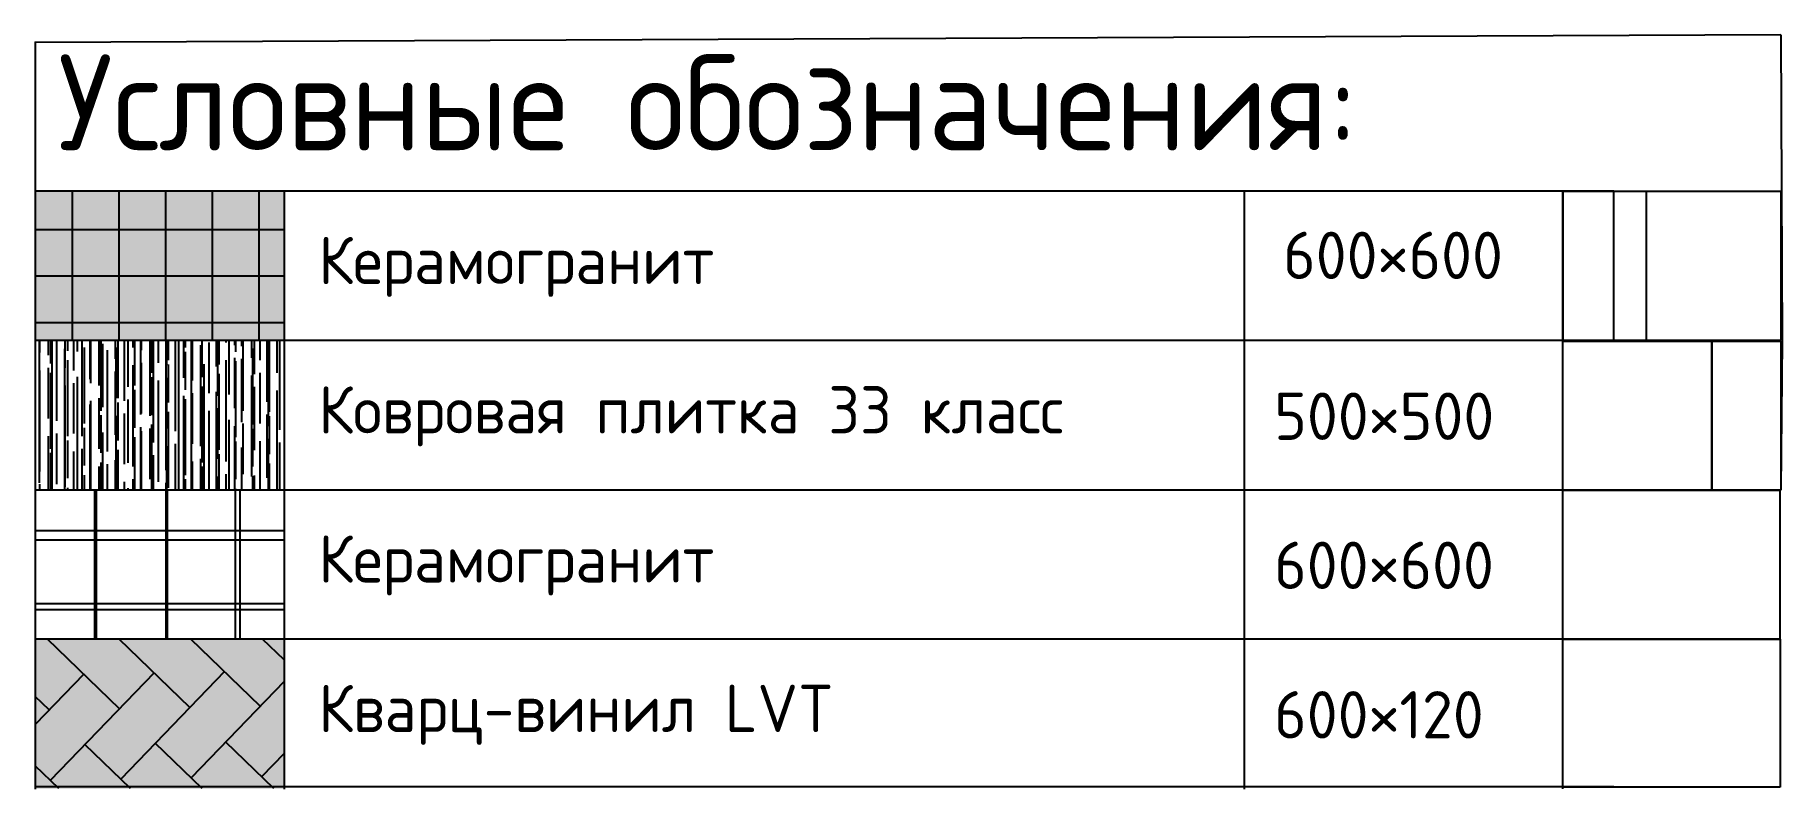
# Model space of a CAD drawing. Header units: millimetres. Extents: x -79936 to 190348, y -17907 to 78730.
# Drawn here: x 78524 to 85543, y 15901 to 18928 of the extents above; entities that cross this region are included whole.
import ezdxf

# ---------------------------------------------------------------- set-up
doc = ezdxf.new("R2010")
doc.units = ezdxf.units.MM
doc.header["$XCLIPFRAME"] = 2
doc.layers.add('Plan 1', color=7, linetype='Continuous')
doc.styles.add('gost', font='GOST Common.ttf')
picture_1 = doc.add_image_def('image8.png', size_in_pixel=(124, 111))
picture_2 = doc.add_image_def('image1.jpg', size_in_pixel=(1000, 1000))
picture_3 = doc.add_image_def('image2.jpg', size_in_pixel=(736, 736))
picture_4 = doc.add_image_def('image3.png', size_in_pixel=(123, 173))

msp = doc.modelspace()

# ---------------------------------------------------------------- texts
at = {"layer": 'Plan 1', "ltscale": 20, "style": 'gost'}
for s, p in [('Керамогранит', (79663.312, 17928.328)), ('600×600', (83538.184, 17948.34)), ('Ковровая плитка 33 класс', (79663.312, 17328.328)), ('500×500', (83502.096, 17302.532)), ('Керамогранит', (79663.312, 16729.861)), ('600×600', (83502.096, 16704.065)), ('Кварц-винил LVT', (79663.312, 16129.861)), ('600×120', (83502.096, 16104.065))]:
    msp.add_text(s, height=190, dxfattribs=at).set_placement(p)
at = {"layer": 'Plan 1', "insert": (78615.482, 18849.439), "char_height": 384.87481, "attachment_point": 1, "style": 'gost'}
msp.add_mtext_dynamic_manual_height_columns('Условные обозначения:', width=12549.72034, gutter_width=0.55, heights=[0], dxfattribs=at)

# ---------------------------------------------------------------- hatches: boundary and pattern name
at = {"transparency": 33554687}
h = msp.add_hatch(dxfattribs=at)
h.set_pattern_fill('ANSI37', color=253, scale=59, angle=45)
h.set_pattern_definition([(90, (59193.95, 9343.4), (-187.325, 0), []), (180, (59193.95, 9343.4), (-1e-14, -187.325), [])])
h.paths.add_polyline_path([(79525.012, 17701.005), (79525.013, 18301.005), (78525.008, 18301.005), (78525.008, 17701.005)])
at = {"true_color": 0xcbc9c2}
h = msp.add_hatch(color=9, dxfattribs=at)
h.dxf.hatch_style = 1
h.paths.add_polyline_path([(79525.008, 18300.965), (78525.008, 18300.965), (78525.008, 17700.965), (79525.008, 17700.965)])
at = {"true_color": 0x636466, "transparency": 33554687}
h = msp.add_hatch(dxfattribs=at)
h.set_pattern_fill('AR-RROOF', color=251, scale=2, angle=90)
h.set_pattern_definition([(90, (59493.077, 8798.246), (-50.8, 111.76), [762, -101.6, 254, -50.8]), (90, (59467.68, 8865.81), (-67.564, -50.8), [152.4, -16.764, 304.8, -38.1]), (90, (59449.897, 8823.646), (-34.036, 264.16), [406.4, -71.12, 203.2, -50.8])])
h.paths.add_polyline_path([(79525.008, 17700.965), (78525.008, 17700.965), (78525.008, 17100.965), (79525.008, 17100.965)])
at = {"transparency": 33554687}
h = msp.add_hatch(dxfattribs=at)
h.set_pattern_fill('ANSI37', color=253, scale=92, angle=225)
h.set_pattern_definition([(270, (59193.95, 9343.4), (292.1, -6e-14), []), (0, (59193.95, 9343.4), (9e-14, 292.1), [])])
h.paths.add_polyline_path([(79525.008, 17102.498), (78525.008, 17102.498), (78525.008, 16502.498), (79525.008, 16502.498)])
at = {"true_color": 0xc69e76, "transparency": 33554687}
h = msp.add_hatch(dxfattribs=at)
h.set_pattern_fill('ANSI37', color=33, scale=88, angle=225)
h.set_pattern_definition([(270, (59493.08, 8798.25), (279.4, -6e-14), []), (0, (59493.08, 8798.25), (9e-14, 279.4), [])])
h.paths.add_polyline_path([(79525.008, 16502.498), (79525.008, 17100.985), (78525.008, 17100.985), (78525.008, 16502.498)])
at = {"true_color": 0xcbc9c2}
h = msp.add_hatch(color=9, dxfattribs=at)
h.dxf.hatch_style = 1
h.paths.add_polyline_path([(79525.008, 16502.498), (78525.008, 16502.498), (78525.008, 15902.498), (79525.008, 15902.498)])
at = {"true_color": 0x918c7e}
h = msp.add_hatch(dxfattribs=at)
h.set_pattern_fill('AR-HBONE', color=252, scale=50, angle=91)
h.set_pattern_definition([(136, (-17440.93, 136748.87), (-282.79963, -4.93629), [600, -200]), (226, (-17584.8, 136887.8), (-282.79963, -4.93629), [600, -200])])
h.paths.add_polyline_path([(79525.008, 15902.498), (79525.008, 16502.498), (78525.008, 16502.498), (78525.008, 15902.498)])

# ---------------------------------------------------------------- linework, layer by layer
at = {"color": 7}
for p, q in [((85537.409, 18928.055), (78524.402, 18897.457)), ((78525.008, 18901.005), (78525.008, 15900.965)), ((84867.116, 18301.005), (78525.008, 18301.005)), ((79525.013, 18300.975), (79525.008, 15900.965)), ((83383.656, 15900.965), (83383.656, 18300.997)), ((84662.182, 15902.065), (84662.182, 18301.004)), ((84867.116, 17701.005), (78525.008, 17701.005)), ((84275.008, 17100.967), (78525.008, 17100.967)), ((84867.116, 17100.967), (78525.008, 17100.967)), ((84867.116, 16502.498), (78525.008, 16502.498)), ((84867.116, 15910.149), (78525.008, 15910.149))]:
    msp.add_line(p, q, dxfattribs=at)
for points in [[(85537.409, 18928.055), (85542.762, 17701.033)], [(84662.182, 18301.005), (84662.146, 17701.005)], [(84662.182, 18301.004), (85537.409, 18301.005)], [(84997.329, 17700.985), (84662.182, 17701.005)], [(85260.189, 17698.511), (85537.409, 17700.985)], [(85542.762, 17701.033), (85537.409, 17100.505)], [(85260.189, 17100.505), (85537.409, 17100.505)]]:
    msp.add_lwpolyline(points)

msp.set_redraw_order([(e.dxf.handle, doc.entitydb.next_handle()) for e in msp.query("TEXT MTEXT ATTDEF DIMENSION ARC_DIMENSION")])  # texts and dimensions are drawn at this point

# ---------------------------------------------------------------- pictures from other files: only their frames are drawn
at = {"color": 9, "true_color": 0xc7c8ca}
image = msp.add_image(picture_1, insert=(84662.182, 17700.985), size_in_units=(670.293, 600.02), dxfattribs=at)
image.set_boundary_path([(-0.5, -0.5), (61.5, 110.5)])
at = {"color": 253}
image = msp.add_image(picture_1, insert=(84867.116, 17700.985), size_in_units=(670.293, 600.02), dxfattribs=at)
image.dxf.flags = 7
image = msp.add_image(picture_3, insert=(84662.182, 17100.505), size_in_units=(598.007, 598.007))
image.dxf.flags = 7
at = {"color": 251, "true_color": 0x636466}
image = msp.add_image(picture_3, insert=(85260.189, 17100.505), size_in_units=(598.007, 598.007), dxfattribs=at)
image.set_boundary_path([(-0.5, -0.5), (340.69, 735.475)])
image = msp.add_image(picture_4, insert=(84662.182, 15873.662), size_in_units=(872.264, 1226.843))
image.set_boundary_path([(-0.5, -0.5), (122.5, 83.82635)])
image = msp.add_image(picture_2, insert=(84662.182, 16587.052), size_in_units=(872.411, 872.411), rotation=-90)
image.set_boundary_path([(96.4193, -0.5), (777.408, 999.5)])

doc.saveas('drawing.dxf')
